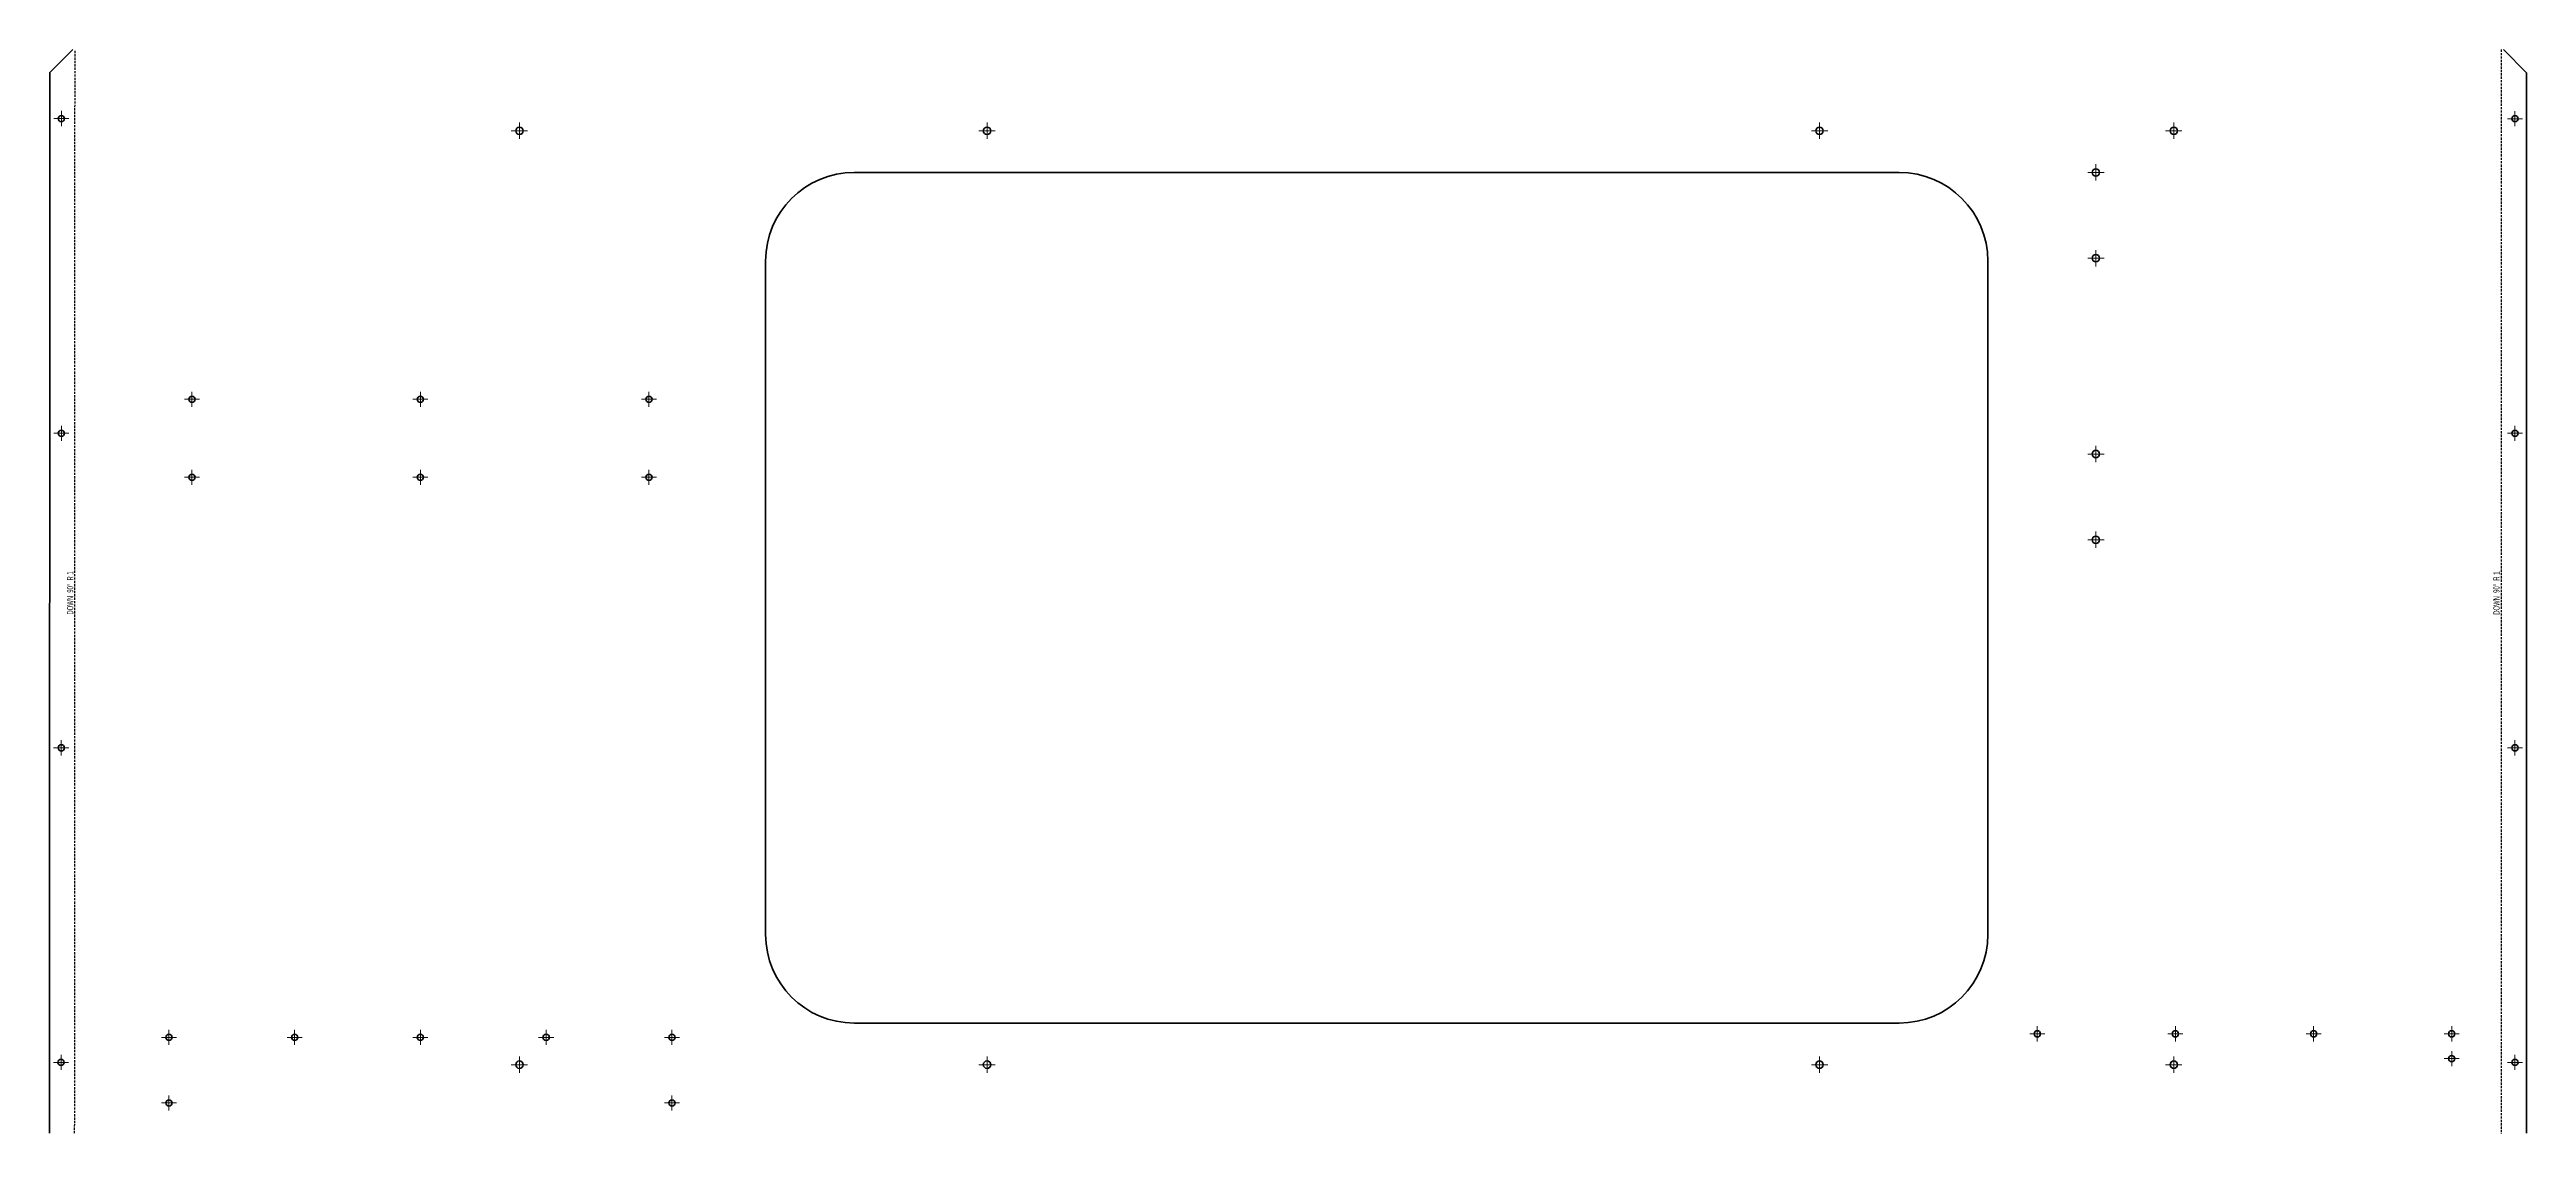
# Model space of a CAD drawing. Header units: millimetres. Extents: x -3359 to 1214, y -1370 to 795.
# Drawn here: x -3290 to -1892, y -125 to 486 of the extents above; entities that cross this region are included whole.
import ezdxf

# ---------------------------------------------------------------- set-up
doc = ezdxf.new("R2010")
doc.units = ezdxf.units.MM
doc.linetypes.add('HIDDEN', pattern=[1.905, 1.27, -0.635])
doc.styles.add('SLDTEXTSTYLE0', font='TXT', dxfattribs={"width": 0.5675})

msp = doc.modelspace()

# ---------------------------------------------------------------- texts
at = {"color": 7, "linetype": 'Continuous', "lineweight": 0, "char_height": 3.5, "attachment_point": 2, "rotation": 90, "style": 'SLDTEXTSTYLE0'}
for insert in [(-3280.6, 179.6), (-1910.8, 179.5)]:
    msp.add_mtext('DOWN  90°  R 1', dxfattribs=dict(at, insert=insert))

# ---------------------------------------------------------------- blocks, each defined once
blk = doc.blocks.new('SW_CENTERMARKSYMBOL_111')
at = {"color": 0, "linetype": 'Continuous', "lineweight": 18}
for p, q in [((-2.5, 0), (-4.25, 0)), ((0, 0), (-2.5, 0)), ((0, 2.5), (0, 4.25)), ((0, 0), (0, 2.5)), ((0, 0), (0, -2.5)), ((0, 0), (2.5, 0)), ((2.5, 0), (4.25, 0)), ((0, -2.5), (0, -4.25))]:
    blk.add_line(p, q, dxfattribs=at)
blk = doc.blocks.new('SW_CENTERMARKSYMBOL_112')
at = {"color": 0, "linetype": 'Continuous', "lineweight": 18}
for p, q in [((-2.5, 0), (-4.25, 0)), ((0, 0), (-2.5, 0)), ((0, 2.5), (0, 4.25)), ((0, 0), (0, 2.5)), ((0, 0), (0, -2.5)), ((0, 0), (2.5, 0)), ((2.5, 0), (4.25, 0)), ((0, -2.5), (0, -4.25))]:
    blk.add_line(p, q, dxfattribs=at)
blk = doc.blocks.new('SW_CENTERMARKSYMBOL_113')
at = {"color": 0, "linetype": 'Continuous', "lineweight": 18}
for p, q in [((-2.5, 0), (-4.25, 0)), ((0, 0), (-2.5, 0)), ((0, 2.5), (0, 4.25)), ((0, 0), (0, 2.5)), ((0, 0), (0, -2.5)), ((0, 0), (2.5, 0)), ((2.5, 0), (4.25, 0)), ((0, -2.5), (0, -4.25))]:
    blk.add_line(p, q, dxfattribs=at)
blk = doc.blocks.new('SW_CENTERMARKSYMBOL_114')
at = {"color": 0, "linetype": 'Continuous', "lineweight": 18}
for p, q in [((-2.5, 0), (-4.25, 0)), ((0, 0), (-2.5, 0)), ((0, 2.5), (0, 4.25)), ((0, 0), (0, 2.5)), ((0, 0), (0, -2.5)), ((0, 0), (2.5, 0)), ((2.5, 0), (4.25, 0)), ((0, -2.5), (0, -4.25))]:
    blk.add_line(p, q, dxfattribs=at)
blk = doc.blocks.new('SW_CENTERMARKSYMBOL_115')
at = {"color": 0, "linetype": 'Continuous', "lineweight": 18}
for p, q in [((-2.5, 0), (-4.25, 0)), ((0, 0), (-2.5, 0)), ((0, 2.5), (0, 4.25)), ((0, 0), (0, 2.5)), ((0, 0), (0, -2.5)), ((0, 0), (2.5, 0)), ((2.5, 0), (4.25, 0)), ((0, -2.5), (0, -4.25))]:
    blk.add_line(p, q, dxfattribs=at)
blk = doc.blocks.new('SW_CENTERMARKSYMBOL_116')
at = {"color": 0, "linetype": 'Continuous', "lineweight": 18}
for p, q in [((-2.5, 0), (-4.6, 0)), ((0, 0), (-2.5, 0)), ((0, 2.5), (0, 4.6)), ((0, 0), (0, 2.5)), ((0, 0), (0, -2.5)), ((0, 0), (2.5, 0)), ((2.5, 0), (4.6, 0)), ((0, -2.5), (0, -4.6))]:
    blk.add_line(p, q, dxfattribs=at)
blk = doc.blocks.new('SW_CENTERMARKSYMBOL_117')
at = {"color": 0, "linetype": 'Continuous', "lineweight": 18}
for p, q in [((-2.5, 0), (-4.25, 0)), ((0, 0), (-2.5, 0)), ((0, 2.5), (0, 4.25)), ((0, 0), (0, 2.5)), ((0, 0), (0, -2.5)), ((0, 0), (2.5, 0)), ((2.5, 0), (4.25, 0)), ((0, -2.5), (0, -4.25))]:
    blk.add_line(p, q, dxfattribs=at)
blk = doc.blocks.new('SW_CENTERMARKSYMBOL_118')
at = {"color": 0, "linetype": 'Continuous', "lineweight": 18}
for p, q in [((-2.5, 0), (-4.25, 0)), ((0, 0), (-2.5, 0)), ((0, 2.5), (0, 4.25)), ((0, 0), (0, 2.5)), ((0, 0), (0, -2.5)), ((0, 0), (2.5, 0)), ((2.5, 0), (4.25, 0)), ((0, -2.5), (0, -4.25))]:
    blk.add_line(p, q, dxfattribs=at)
blk = doc.blocks.new('SW_CENTERMARKSYMBOL_119')
at = {"color": 0, "linetype": 'Continuous', "lineweight": 18}
for p, q in [((-2.5, 0), (-4.25, 0)), ((0, 0), (-2.5, 0)), ((0, 2.5), (0, 4.25)), ((0, 0), (0, 2.5)), ((0, 0), (0, -2.5)), ((0, 0), (2.5, 0)), ((2.5, 0), (4.25, 0)), ((0, -2.5), (0, -4.25))]:
    blk.add_line(p, q, dxfattribs=at)
blk = doc.blocks.new('SW_CENTERMARKSYMBOL_120')
at = {"color": 0, "linetype": 'Continuous', "lineweight": 18}
for p, q in [((-2.5, 0), (-4.25, 0)), ((0, 0), (-2.5, 0)), ((0, 2.5), (0, 4.25)), ((0, 0), (0, 2.5)), ((0, 0), (0, -2.5)), ((0, 0), (2.5, 0)), ((2.5, 0), (4.25, 0)), ((0, -2.5), (0, -4.25))]:
    blk.add_line(p, q, dxfattribs=at)
blk = doc.blocks.new('SW_CENTERMARKSYMBOL_121')
at = {"color": 0, "linetype": 'Continuous', "lineweight": 18}
for p, q in [((-2.5, 0), (-4.25, 0)), ((0, 0), (-2.5, 0)), ((0, 2.5), (0, 4.25)), ((0, 0), (0, 2.5)), ((0, 0), (0, -2.5)), ((0, 0), (2.5, 0)), ((2.5, 0), (4.25, 0)), ((0, -2.5), (0, -4.25))]:
    blk.add_line(p, q, dxfattribs=at)
blk = doc.blocks.new('SW_CENTERMARKSYMBOL_122')
at = {"color": 0, "linetype": 'Continuous', "lineweight": 18}
for p, q in [((-2.5, 0), (-4.6, 0)), ((0, 0), (-2.5, 0)), ((0, 2.5), (0, 4.6)), ((0, 0), (0, 2.5)), ((0, 0), (0, -2.5)), ((0, 0), (2.5, 0)), ((2.5, 0), (4.6, 0)), ((0, -2.5), (0, -4.6))]:
    blk.add_line(p, q, dxfattribs=at)
blk = doc.blocks.new('SW_CENTERMARKSYMBOL_123')
at = {"color": 0, "linetype": 'Continuous', "lineweight": 18}
for p, q in [((-2.5, 0), (-4.25, 0)), ((0, 0), (-2.5, 0)), ((0, 2.5), (0, 4.25)), ((0, 0), (0, 2.5)), ((0, 0), (0, -2.5)), ((0, 0), (2.5, 0)), ((2.5, 0), (4.25, 0)), ((0, -2.5), (0, -4.25))]:
    blk.add_line(p, q, dxfattribs=at)
blk = doc.blocks.new('SW_CENTERMARKSYMBOL_124')
at = {"color": 0, "linetype": 'Continuous', "lineweight": 18}
for p, q in [((-2.5, 0), (-4.25, 0)), ((0, 0), (-2.5, 0)), ((0, 2.5), (0, 4.25)), ((0, 0), (0, 2.5)), ((0, 0), (0, -2.5)), ((0, 0), (2.5, 0)), ((2.5, 0), (4.25, 0)), ((0, -2.5), (0, -4.25))]:
    blk.add_line(p, q, dxfattribs=at)
blk = doc.blocks.new('SW_CENTERMARKSYMBOL_125')
at = {"color": 0, "linetype": 'Continuous', "lineweight": 18}
for p, q in [((-2.5, 0), (-4.25, 0)), ((0, 0), (-2.5, 0)), ((0, 2.5), (0, 4.25)), ((0, 0), (0, 2.5)), ((0, 0), (0, -2.5)), ((0, 0), (2.5, 0)), ((2.5, 0), (4.25, 0)), ((0, -2.5), (0, -4.25))]:
    blk.add_line(p, q, dxfattribs=at)
blk = doc.blocks.new('SW_CENTERMARKSYMBOL_126')
at = {"color": 0, "linetype": 'Continuous', "lineweight": 18}
for p, q in [((-2.5, 0), (-4.25, 0)), ((0, 0), (-2.5, 0)), ((0, 2.5), (0, 4.25)), ((0, 0), (0, 2.5)), ((0, 0), (0, -2.5)), ((0, 0), (2.5, 0)), ((2.5, 0), (4.25, 0)), ((0, -2.5), (0, -4.25))]:
    blk.add_line(p, q, dxfattribs=at)
blk = doc.blocks.new('SW_CENTERMARKSYMBOL_127')
at = {"color": 0, "linetype": 'Continuous', "lineweight": 18}
for p, q in [((-2.5, 0), (-4.25, 0)), ((0, 0), (-2.5, 0)), ((0, 2.5), (0, 4.25)), ((0, 0), (0, 2.5)), ((0, 0), (0, -2.5)), ((0, 0), (2.5, 0)), ((2.5, 0), (4.25, 0)), ((0, -2.5), (0, -4.25))]:
    blk.add_line(p, q, dxfattribs=at)
blk = doc.blocks.new('SW_CENTERMARKSYMBOL_128')
at = {"color": 0, "linetype": 'Continuous', "lineweight": 18}
for p, q in [((-2.5, 0), (-4.6, 0)), ((0, 0), (-2.5, 0)), ((0, 2.5), (0, 4.6)), ((0, 0), (0, 2.5)), ((0, 0), (0, -2.5)), ((0, 0), (2.5, 0)), ((2.5, 0), (4.6, 0)), ((0, -2.5), (0, -4.6))]:
    blk.add_line(p, q, dxfattribs=at)
blk = doc.blocks.new('SW_CENTERMARKSYMBOL_129')
at = {"color": 0, "linetype": 'Continuous', "lineweight": 18}
for p, q in [((-2.5, 0), (-4.6, 0)), ((0, 0), (-2.5, 0)), ((0, 2.5), (0, 4.6)), ((0, 0), (0, 2.5)), ((0, 0), (0, -2.5)), ((0, 0), (2.5, 0)), ((2.5, 0), (4.6, 0)), ((0, -2.5), (0, -4.6))]:
    blk.add_line(p, q, dxfattribs=at)
blk = doc.blocks.new('SW_CENTERMARKSYMBOL_130')
at = {"color": 0, "linetype": 'Continuous', "lineweight": 18}
for p, q in [((-2.5, 0), (-4.6, 0)), ((0, 0), (-2.5, 0)), ((0, 2.5), (0, 4.6)), ((0, 0), (0, 2.5)), ((0, 0), (0, -2.5)), ((0, 0), (2.5, 0)), ((2.5, 0), (4.6, 0)), ((0, -2.5), (0, -4.6))]:
    blk.add_line(p, q, dxfattribs=at)
blk = doc.blocks.new('SW_CENTERMARKSYMBOL_131')
at = {"color": 0, "linetype": 'Continuous', "lineweight": 18}
for p, q in [((-2.5, 0), (-4.6, 0)), ((0, 0), (-2.5, 0)), ((0, 2.5), (0, 4.6)), ((0, 0), (0, 2.5)), ((0, 0), (0, -2.5)), ((0, 0), (2.5, 0)), ((2.5, 0), (4.6, 0)), ((0, -2.5), (0, -4.6))]:
    blk.add_line(p, q, dxfattribs=at)
blk = doc.blocks.new('SW_CENTERMARKSYMBOL_132')
at = {"color": 0, "linetype": 'Continuous', "lineweight": 18}
for p, q in [((-2.5, 0), (-4.6, 0)), ((0, 0), (-2.5, 0)), ((0, 2.5), (0, 4.6)), ((0, 0), (0, 2.5)), ((0, 0), (0, -2.5)), ((0, 0), (2.5, 0)), ((2.5, 0), (4.6, 0)), ((0, -2.5), (0, -4.6))]:
    blk.add_line(p, q, dxfattribs=at)
blk = doc.blocks.new('SW_CENTERMARKSYMBOL_133')
at = {"color": 0, "linetype": 'Continuous', "lineweight": 18}
for p, q in [((-2.5, 0), (-4.6, 0)), ((0, 0), (-2.5, 0)), ((0, 2.5), (0, 4.6)), ((0, 0), (0, 2.5)), ((0, 0), (0, -2.5)), ((0, 0), (2.5, 0)), ((2.5, 0), (4.6, 0)), ((0, -2.5), (0, -4.6))]:
    blk.add_line(p, q, dxfattribs=at)
blk = doc.blocks.new('SW_CENTERMARKSYMBOL_134')
at = {"color": 0, "linetype": 'Continuous', "lineweight": 18}
for p, q in [((-2.5, 0), (-4.6, 0)), ((0, 0), (-2.5, 0)), ((0, 2.5), (0, 4.6)), ((0, 0), (0, 2.5)), ((0, 0), (0, -2.5)), ((0, 0), (2.5, 0)), ((2.5, 0), (4.6, 0)), ((0, -2.5), (0, -4.6))]:
    blk.add_line(p, q, dxfattribs=at)
blk = doc.blocks.new('SW_CENTERMARKSYMBOL_135')
at = {"color": 0, "linetype": 'Continuous', "lineweight": 18}
for p, q in [((-2.5, 0), (-4.6, 0)), ((0, 0), (-2.5, 0)), ((0, 2.5), (0, 4.6)), ((0, 0), (0, 2.5)), ((0, 0), (0, -2.5)), ((0, 0), (2.5, 0)), ((2.5, 0), (4.6, 0)), ((0, -2.5), (0, -4.6))]:
    blk.add_line(p, q, dxfattribs=at)
blk = doc.blocks.new('SW_CENTERMARKSYMBOL_136')
at = {"color": 0, "linetype": 'Continuous', "lineweight": 18}
for p, q in [((-2.5, 0), (-4.6, 0)), ((0, 0), (-2.5, 0)), ((0, 2.5), (0, 4.6)), ((0, 0), (0, 2.5)), ((0, 0), (0, -2.5)), ((0, 0), (2.5, 0)), ((2.5, 0), (4.6, 0)), ((0, -2.5), (0, -4.6))]:
    blk.add_line(p, q, dxfattribs=at)
blk = doc.blocks.new('SW_CENTERMARKSYMBOL_137')
at = {"color": 0, "linetype": 'Continuous', "lineweight": 18}
for p, q in [((-2.5, 0), (-4.25, 0)), ((0, 0), (-2.5, 0)), ((0, 2.5), (0, 4.25)), ((0, 0), (0, 2.5)), ((0, 0), (0, -2.5)), ((0, 0), (2.5, 0)), ((2.5, 0), (4.25, 0)), ((0, -2.5), (0, -4.25))]:
    blk.add_line(p, q, dxfattribs=at)
blk = doc.blocks.new('SW_CENTERMARKSYMBOL_138')
at = {"color": 0, "linetype": 'Continuous', "lineweight": 18}
for p, q in [((-2.5, 0), (-4.25, 0)), ((0, 0), (-2.5, 0)), ((0, 2.5), (0, 4.25)), ((0, 0), (0, 2.5)), ((0, 0), (0, -2.5)), ((0, 0), (2.5, 0)), ((2.5, 0), (4.25, 0)), ((0, -2.5), (0, -4.25))]:
    blk.add_line(p, q, dxfattribs=at)
blk = doc.blocks.new('SW_CENTERMARKSYMBOL_139')
at = {"color": 0, "linetype": 'Continuous', "lineweight": 18}
for p, q in [((-2.5, 0), (-4.25, 0)), ((0, 0), (-2.5, 0)), ((0, 2.5), (0, 4.25)), ((0, 0), (0, 2.5)), ((0, 0), (0, -2.5)), ((0, 0), (2.5, 0)), ((2.5, 0), (4.25, 0)), ((0, -2.5), (0, -4.25))]:
    blk.add_line(p, q, dxfattribs=at)
blk = doc.blocks.new('SW_CENTERMARKSYMBOL_140')
at = {"color": 0, "linetype": 'Continuous', "lineweight": 18}
for p, q in [((-2.5, 0), (-4.6, 0)), ((0, 0), (-2.5, 0)), ((0, 2.5), (0, 4.6)), ((0, 0), (0, 2.5)), ((0, 0), (0, -2.5)), ((0, 0), (2.5, 0)), ((2.5, 0), (4.6, 0)), ((0, -2.5), (0, -4.6))]:
    blk.add_line(p, q, dxfattribs=at)
blk = doc.blocks.new('SW_CENTERMARKSYMBOL_141')
at = {"color": 0, "linetype": 'Continuous', "lineweight": 18}
for p, q in [((-2.5, 0), (-4.25, 0)), ((0, 0), (-2.5, 0)), ((0, 2.5), (0, 4.25)), ((0, 0), (0, 2.5)), ((0, 0), (0, -2.5)), ((0, 0), (2.5, 0)), ((2.5, 0), (4.25, 0)), ((0, -2.5), (0, -4.25))]:
    blk.add_line(p, q, dxfattribs=at)
blk = doc.blocks.new('SW_CENTERMARKSYMBOL_142')
at = {"color": 0, "linetype": 'Continuous', "lineweight": 18}
for p, q in [((-2.5, 0), (-4.25, 0)), ((0, 0), (-2.5, 0)), ((0, 2.5), (0, 4.25)), ((0, 0), (0, 2.5)), ((0, 0), (0, -2.5)), ((0, 0), (2.5, 0)), ((2.5, 0), (4.25, 0)), ((0, -2.5), (0, -4.25))]:
    blk.add_line(p, q, dxfattribs=at)
blk = doc.blocks.new('SW_CENTERMARKSYMBOL_143')
at = {"color": 0, "linetype": 'Continuous', "lineweight": 18}
for p, q in [((-2.5, 0), (-4.25, 0)), ((0, 0), (-2.5, 0)), ((0, 2.5), (0, 4.25)), ((0, 0), (0, 2.5)), ((0, 0), (0, -2.5)), ((0, 0), (2.5, 0)), ((2.5, 0), (4.25, 0)), ((0, -2.5), (0, -4.25))]:
    blk.add_line(p, q, dxfattribs=at)
blk = doc.blocks.new('SW_CENTERMARKSYMBOL_144')
at = {"color": 0, "linetype": 'Continuous', "lineweight": 18}
for p, q in [((-2.5, 0), (-4.25, 0)), ((0, 0), (-2.5, 0)), ((0, 2.5), (0, 4.25)), ((0, 0), (0, 2.5)), ((0, 0), (0, -2.5)), ((0, 0), (2.5, 0)), ((2.5, 0), (4.25, 0)), ((0, -2.5), (0, -4.25))]:
    blk.add_line(p, q, dxfattribs=at)
blk = doc.blocks.new('SW_CENTERMARKSYMBOL_154')
at = {"color": 0, "linetype": 'Continuous', "lineweight": 18}
for p, q in [((-2.5, 0), (-4.3, 0)), ((0, 0), (-2.5, 0)), ((0, 2.5), (0, 4.3)), ((0, 0), (0, 2.5)), ((0, 0), (0, -2.5)), ((0, 0), (2.5, 0)), ((2.5, 0), (4.3, 0)), ((0, -2.5), (0, -4.3))]:
    blk.add_line(p, q, dxfattribs=at)
blk = doc.blocks.new('SW_CENTERMARKSYMBOL_155')
at = {"color": 0, "linetype": 'Continuous', "lineweight": 18}
for p, q in [((-2.5, 0), (-4.3, 0)), ((0, 0), (-2.5, 0)), ((0, 2.5), (0, 4.3)), ((0, 0), (0, 2.5)), ((0, 0), (0, -2.5)), ((0, 0), (2.5, 0)), ((2.5, 0), (4.3, 0)), ((0, -2.5), (0, -4.3))]:
    blk.add_line(p, q, dxfattribs=at)
blk = doc.blocks.new('SW_CENTERMARKSYMBOL_156')
at = {"color": 0, "linetype": 'Continuous', "lineweight": 18}
for p, q in [((-2.5, 0), (-4.3, 0)), ((0, 0), (-2.5, 0)), ((0, 2.5), (0, 4.3)), ((0, 0), (0, 2.5)), ((0, 0), (0, -2.5)), ((0, 0), (2.5, 0)), ((2.5, 0), (4.3, 0)), ((0, -2.5), (0, -4.3))]:
    blk.add_line(p, q, dxfattribs=at)
blk = doc.blocks.new('SW_CENTERMARKSYMBOL_157')
at = {"color": 0, "linetype": 'Continuous', "lineweight": 18}
for p, q in [((-2.5, 0), (-4.3, 0)), ((0, 0), (-2.5, 0)), ((0, 2.5), (0, 4.3)), ((0, 0), (0, 2.5)), ((0, 0), (0, -2.5)), ((0, 0), (2.5, 0)), ((2.5, 0), (4.3, 0)), ((0, -2.5), (0, -4.3))]:
    blk.add_line(p, q, dxfattribs=at)

# ---------------------------------------------------------------- linework, layer by layer
at = {"color": 7, "linetype": 'Continuous', "lineweight": 35}
for p, q in [((-3290.3, 473.3), (-3277.3, 486.2)), ((-1905.1, 486.2), (-1892.1, 473.2)), ((-3290.3, 473.3), (-3290.5, -125.2)), ((-1892.1, -125.3), (-1892.1, 473.2)), ((-2836.2, 416.9), (-2246.2, 416.9)), ((-2886.2, -13.1), (-2886.2, 366.9)), ((-2196.2, 366.9), (-2196.2, -13.1)), ((-2246.2, -63.1), (-2836.2, -63.1))]:
    msp.add_line(p, q, dxfattribs=at)
at = {"color": 7, "linetype": 'HIDDEN'}
for p, q in [((-3276.3, -125.3), (-3276.1, 486.2)), ((-1906.3, 486.2), (-1906.3, -125.4))]:
    msp.add_line(p, q, dxfattribs=at)
at = {"color": 7, "linetype": 'Continuous', "lineweight": 35}
for centre, radius in [((-3283.8, 447.3), 1.75), ((-1898.6, 447.2), 1.75), ((-3025.2, 440.4), 2.1), ((-2761.2, 440.4), 2.1), ((-2291.2, 440.4), 2.1), ((-2091.2, 440.4), 2.1), ((-2135.2, 416.9), 2.1), ((-2135.2, 368.5), 2.1), ((-3210.1, 288.9), 1.75), ((-3081.1, 288.9), 1.75), ((-2952.1, 288.9), 1.75), ((-3283.8, 269.7), 1.75), ((-1898.6, 269.7), 1.75), ((-2135.2, 258), 2.1), ((-3210.1, 244.9), 1.75), ((-3081.1, 244.9), 1.75), ((-2952.1, 244.9), 1.75), ((-2135.2, 209.6), 2.1), ((-3283.9, 92.2), 1.75), ((-1898.6, 92.2), 1.75), ((-3223.1, -71.2), 1.75), ((-3152.1, -71.2), 1.75), ((-3081.1, -71.2), 1.75), ((-3010.1, -71.2), 1.75), ((-2939.1, -71.2), 1.75), ((-2168.3, -69.2), 1.75), ((-2090.3, -69.2), 1.75), ((-2012.3, -69.2), 1.75), ((-1934.3, -69.2), 1.75), ((-3284, -85.3), 1.75), ((-1934.3, -83.2), 1.75), ((-1898.6, -85.3), 1.75), ((-3025.2, -86.6), 2.1), ((-2761.2, -86.6), 2.1), ((-2291.2, -86.6), 2.1), ((-2091.2, -86.6), 2.1), ((-3223.1, -108.2), 1.75), ((-2939.1, -108.2), 1.75)]:
    msp.add_circle(centre, radius, dxfattribs=at)
for centre, start, end in [((-2836.2, 366.9), 90, 180), ((-2246.2, 366.9), 0, 90), ((-2836.2, -13.1), 180, 270), ((-2246.2, -13.1), 270, 0)]:
    msp.add_arc(centre, 50, start, end, dxfattribs=at)

# ---------------------------------------------------------------- block references
at = {"color": 7, "linetype": 'Continuous', "lineweight": 18}
for name, p in [('SW_CENTERMARKSYMBOL_156', (-3283.8, 447.3)), ('SW_CENTERMARKSYMBOL_143', (-1898.6, 447.2)), ('SW_CENTERMARKSYMBOL_129', (-3025.2, 440.4)), ('SW_CENTERMARKSYMBOL_128', (-2761.2, 440.4)), ('SW_CENTERMARKSYMBOL_134', (-2291.2, 440.4)), ('SW_CENTERMARKSYMBOL_135', (-2091.2, 440.4)), ('SW_CENTERMARKSYMBOL_140', (-2135.2, 416.9)), ('SW_CENTERMARKSYMBOL_136', (-2135.2, 368.5)), ('SW_CENTERMARKSYMBOL_114', (-3210.1, 288.9)), ('SW_CENTERMARKSYMBOL_138', (-3081.1, 288.9)), ('SW_CENTERMARKSYMBOL_113', (-2952.1, 288.9)), ('SW_CENTERMARKSYMBOL_157', (-3283.8, 269.7)), ('SW_CENTERMARKSYMBOL_144', (-1898.6, 269.7)), ('SW_CENTERMARKSYMBOL_131', (-2135.2, 258)), ('SW_CENTERMARKSYMBOL_115', (-3210.1, 244.9)), ('SW_CENTERMARKSYMBOL_111', (-3081.1, 244.9)), ('SW_CENTERMARKSYMBOL_112', (-2952.1, 244.9)), ('SW_CENTERMARKSYMBOL_133', (-2135.2, 209.6)), ('SW_CENTERMARKSYMBOL_155', (-3283.9, 92.2)), ('SW_CENTERMARKSYMBOL_142', (-1898.6, 92.2)), ('SW_CENTERMARKSYMBOL_120', (-3223.1, -71.2)), ('SW_CENTERMARKSYMBOL_118', (-3152.1, -71.2)), ('SW_CENTERMARKSYMBOL_121', (-3081.1, -71.2)), ('SW_CENTERMARKSYMBOL_117', (-3010.1, -71.2)), ('SW_CENTERMARKSYMBOL_119', (-2939.1, -71.2)), ('SW_CENTERMARKSYMBOL_127', (-2168.3, -69.2)), ('SW_CENTERMARKSYMBOL_126', (-2090.3, -69.2)), ('SW_CENTERMARKSYMBOL_125', (-2012.3, -69.2)), ('SW_CENTERMARKSYMBOL_124', (-1934.3, -69.2)), ('SW_CENTERMARKSYMBOL_154', (-3284, -85.3)), ('SW_CENTERMARKSYMBOL_116', (-3025.2, -86.6)), ('SW_CENTERMARKSYMBOL_130', (-2761.2, -86.6)), ('SW_CENTERMARKSYMBOL_132', (-2291.2, -86.6)), ('SW_CENTERMARKSYMBOL_122', (-2091.2, -86.6)), ('SW_CENTERMARKSYMBOL_123', (-1934.3, -83.2)), ('SW_CENTERMARKSYMBOL_141', (-1898.6, -85.3)), ('SW_CENTERMARKSYMBOL_137', (-3223.1, -108.2)), ('SW_CENTERMARKSYMBOL_139', (-2939.1, -108.2))]:
    msp.add_blockref(name, p, dxfattribs=at)

msp.set_redraw_order([(e.dxf.handle, doc.entitydb.next_handle()) for e in msp.query("TEXT MTEXT ATTDEF DIMENSION ARC_DIMENSION")])  # texts and dimensions are drawn at this point

doc.saveas('drawing.dxf')
